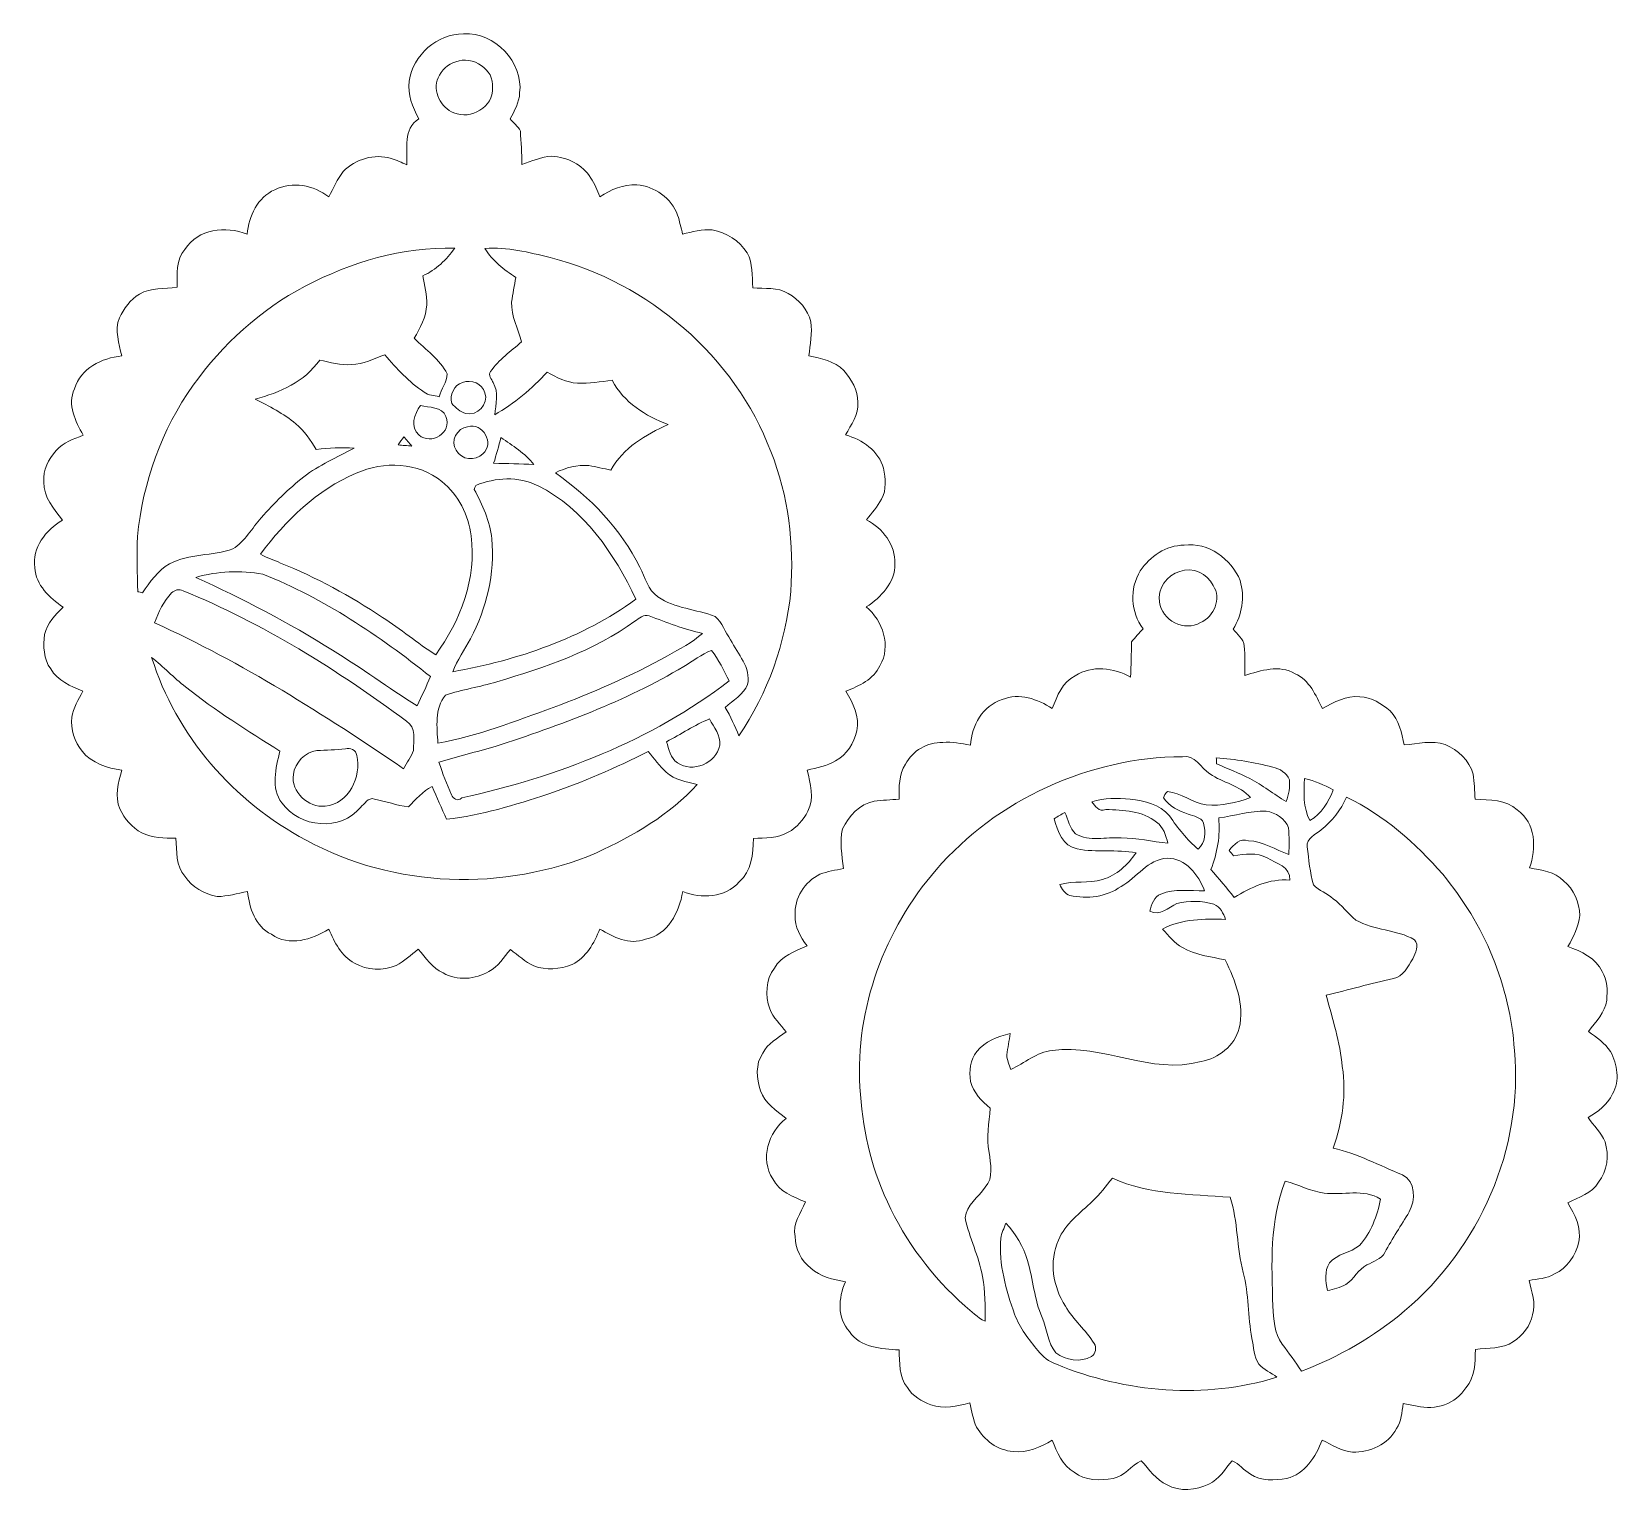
# Model space of a CAD drawing. Header units: centimetres. Extents: x -16.5 to 16.5, y -15.2 to 15.2.
import ezdxf

# ---------------------------------------------------------------- set-up
doc = ezdxf.new("R2010")
doc.units = ezdxf.units.CM
doc.header["$MEASUREMENT"] = 0
doc.layers.add('Layer 1', color=7, linetype='Continuous')

msp = doc.modelspace()

# ---------------------------------------------------------------- linework, layer by layer
at = {"layer": 'Layer 1', "color": 250, "lineweight": 9}
for points, knots in [([(-8.64815, 14.12988), (-8.5663, 14.66328), (-8.06642, 15.12083), (-7.5175, 15.10743), (-7.5175, 15.10743), (-6.87473, 15.15258), (-6.27078, 14.52217), (-6.35333, 13.88188), (-6.35333, 13.88188), (-6.35933, 13.68609), (-6.46234, 13.51323), (-6.553, 13.34566), (-6.553, 13.34566), (-6.48633, 13.25887), (-6.38473, 13.19396), (-6.33922, 13.0913), (-6.33922, 13.0913), (-6.32017, 12.86129), (-6.30994, 12.63128), (-6.30853, 12.40021), (-6.30853, 12.40021), (-6.10392, 12.46512), (-5.90142, 12.55367), (-5.68587, 12.57307), (-5.68587, 12.57307), (-5.37331, 12.54591), (-5.03676, 12.40021), (-4.87872, 12.11482), (-4.87872, 12.11482), (-4.79546, 11.99664), (-4.74184, 11.86152), (-4.68751, 11.72852), (-4.68751, 11.72852), (-4.46103, 11.88022), (-4.19997, 11.98711), (-3.92128, 11.97512), (-3.92128, 11.97512), (-3.55192, 11.9483), (-3.19879, 11.69819), (-3.07355, 11.34576), (-3.07355, 11.34576), (-3.03334, 11.217), (-3.00406, 11.08435), (-2.96984, 10.95347), (-2.96984, 10.95347), (-2.7684, 10.99898), (-2.56414, 11.05366), (-2.35565, 11.03955), (-2.35565, 11.03955), (-2.06285, 10.99157), (-1.79015, 10.81307), (-1.63246, 10.56118), (-1.63246, 10.56118), (-1.50616, 10.34246), (-1.53227, 10.08282), (-1.51216, 9.83975), (-1.51216, 9.83975), (-1.26945, 9.81047), (-0.99781, 9.8588), (-0.7805, 9.72016), (-0.7805, 9.72016), (-0.55402, 9.59563), (-0.37269, 9.38537), (-0.30919, 9.13208), (-0.30919, 9.13208), (-0.27497, 8.89607), (-0.3233, 8.65936), (-0.34905, 8.42511), (-0.34905, 8.42511), (-0.09117, 8.37537), (0.1787, 8.31187), (0.37485, 8.12349), (0.37485, 8.12349), (0.52831, 7.93722), (0.67365, 7.71285), (0.66377, 7.46062), (0.66377, 7.46062), (0.69094, 7.20485), (0.52619, 6.9946), (0.41154, 6.78223), (0.41154, 6.78223), (0.75938, 6.68627), (1.0991, 6.45379), (1.20176, 6.09113), (1.20176, 6.09113), (1.23386, 5.88158), (1.27302, 5.64417), (1.15696, 5.45225), (1.15696, 5.45225), (1.07582, 5.29386), (0.95799, 5.15945), (0.84792, 5.02081), (0.84792, 5.02081), (1.17848, 4.84336), (1.45329, 4.50011), (1.43636, 4.10994), (1.43636, 4.10994), (1.4487, 3.72223), (1.14673, 3.41038), (0.84228, 3.21282), (0.84228, 3.21282), (1.18483, 2.92284), (1.3651, 2.39967), (1.12556, 1.99221), (1.12556, 1.99221), (0.9915, 1.70646), (0.69341, 1.57664), (0.42, 1.46269), (0.42, 1.46269), (0.56782, 1.21645), (0.70575, 0.93529), (0.6479, 0.63895), (0.6479, 0.63895), (0.58122, 0.3913), (0.44505, 0.13942), (0.20587, 0.02018), (0.20587, 0.02018), (0.02983, -0.098), (-0.18395, -0.12622), (-0.38539, -0.17702), (-0.38539, -0.17702), (-0.31342, -0.45148), (-0.23581, -0.76157), (-0.36881, -1.02827), (-0.36881, -1.02827), (-0.46582, -1.20501), (-0.59494, -1.3747), (-0.7805, -1.46395), (-0.7805, -1.46395), (-0.99499, -1.59554), (-1.25887, -1.5772), (-1.49981, -1.59625), (-1.49981, -1.59625), (-1.50334, -1.91727), (-1.54038, -2.26899), (-1.79473, -2.49618), (-1.79473, -2.49618), (-2.09248, -2.82709), (-2.57684, -2.85072), (-2.96807, -2.69585), (-2.96807, -2.69585), (-3.04322, -3.12413), (-3.27358, -3.59967), (-3.74242, -3.68786), (-3.74242, -3.68786), (-4.08179, -3.81134), (-4.40635, -3.64624), (-4.68751, -3.47408), (-4.68751, -3.47408), (-4.80993, -3.7623), (-4.97044, -4.07063), (-5.26501, -4.21068), (-5.26501, -4.21068), (-5.51478, -4.30946), (-5.80688, -4.33733), (-6.06123, -4.23926), (-6.06123, -4.23926), (-6.23938, -4.15247), (-6.38825, -4.01806), (-6.54524, -3.90024), (-6.54524, -3.90024), (-6.68247, -4.05899), (-6.79712, -4.25584), (-6.99115, -4.35356), (-6.99115, -4.35356), (-7.27232, -4.52254), (-7.6512, -4.55288), (-7.94012, -4.38707), (-7.94012, -4.38707), (-8.16837, -4.28794), (-8.29678, -4.06781), (-8.45906, -3.89248), (-8.45906, -3.89248), (-8.60582, -4.01172), (-8.7494, -4.13872), (-8.91626, -4.23008), (-8.91626, -4.23008), (-9.19178, -4.34721), (-9.51951, -4.3338), (-9.78021, -4.18458), (-9.78021, -4.18458), (-10.05362, -4.03817), (-10.1972, -3.7496), (-10.31397, -3.4762), (-10.31397, -3.4762), (-10.66745, -3.69668), (-11.13241, -3.84238), (-11.50812, -3.58344), (-11.50812, -3.58344), (-11.84467, -3.4187), (-11.96003, -3.03911), (-12.00377, -2.6955), (-12.00377, -2.6955), (-12.21226, -2.73607), (-12.41899, -2.79745), (-12.63242, -2.80063), (-12.63242, -2.80063), (-12.89383, -2.74066), (-13.15453, -2.61366), (-13.30199, -2.37941), (-13.30199, -2.37941), (-13.4932, -2.1614), (-13.4685, -1.85977), (-13.49108, -1.5906), (-13.49108, -1.5906), (-13.73097, -1.59025), (-13.97686, -1.58108), (-14.19875, -1.4763), (-14.19875, -1.4763), (-14.40019, -1.36835), (-14.55929, -1.18632), (-14.65313, -0.97959), (-14.65313, -0.97959), (-14.76355, -0.71642), (-14.68841, -0.43878), (-14.61397, -0.17914), (-14.61397, -0.17914), (-14.91383, -0.1294), (-15.2398, -0.03415), (-15.43453, 0.21703), (-15.43453, 0.21703), (-15.60246, 0.40824), (-15.66913, 0.67247), (-15.65114, 0.92259), (-15.65114, 0.92259), (-15.62362, 1.11908), (-15.50685, 1.28771), (-15.42395, 1.46304), (-15.42395, 1.46304), (-15.67231, 1.56852), (-15.9443, 1.68177), (-16.08858, 1.92483), (-16.08858, 1.92483), (-16.23675, 2.13156), (-16.24628, 2.40037), (-16.21523, 2.64309), (-16.21523, 2.64309), (-16.15808, 2.86816), (-16.00039, 3.05372), (-15.83247, 3.20788), (-15.83247, 3.20788), (-16.10799, 3.40438), (-16.39938, 3.66297), (-16.41949, 4.02633), (-16.41949, 4.02633), (-16.48123, 4.44402), (-16.1863, 4.80879), (-15.84623, 5.01164), (-15.84623, 5.01164), (-16.01838, 5.24694), (-16.2431, 5.49177), (-16.22864, 5.80468), (-16.22864, 5.80468), (-16.26074, 6.05374), (-16.1288, 6.28128), (-15.97217, 6.46155), (-15.97217, 6.46155), (-15.83106, 6.633), (-15.61128, 6.6958), (-15.41372, 6.77658), (-15.41372, 6.77658), (-15.57353, 7.06304), (-15.75203, 7.41476), (-15.59399, 7.73967), (-15.59399, 7.73967), (-15.4624, 8.16935), (-15.02955, 8.38031), (-14.61292, 8.42405), (-14.61292, 8.42405), (-14.67253, 8.68088), (-14.76143, 8.95252), (-14.66336, 9.21145), (-14.66336, 9.21145), (-14.56988, 9.4076), (-14.43265, 9.59245), (-14.24497, 9.70675), (-14.24497, 9.70675), (-14.01072, 9.84504), (-13.72427, 9.81223), (-13.46533, 9.84963), (-13.46533, 9.84963), (-13.46357, 10.11739), (-13.4939, 10.41831), (-13.3027, 10.63562), (-13.3027, 10.63562), (-13.0293, 11.06495), (-12.4525, 11.12422), (-12.00906, 10.95241), (-12.00906, 10.95241), (-11.97061, 11.32283), (-11.80057, 11.72147), (-11.43545, 11.87281), (-11.43545, 11.87281), (-11.06891, 12.05837), (-10.63323, 11.96559), (-10.31643, 11.7257), (-10.31643, 11.7257), (-10.22013, 11.9035), (-10.14322, 12.09259), (-10.01375, 12.25063), (-10.01375, 12.25063), (-9.76504, 12.5071), (-9.36852, 12.63305), (-9.02315, 12.52086), (-9.02315, 12.52086), (-8.91062, 12.48594), (-8.80267, 12.43761), (-8.69401, 12.39245), (-8.69401, 12.39245), (-8.67637, 12.72124), (-8.7815, 13.13399), (-8.4453, 13.34813), (-8.4453, 13.34813), (-8.58077, 13.5859), (-8.68025, 13.84907), (-8.64815, 14.12988), (-8.64815, 14.12988), (-8.64815, 14.12988), (-8.64815, 14.12988), (-8.64815, 14.12988)], [0, 0, 0, 0, 0.01234568, 0.01234568, 0.01234568, 0.01234568, 0.02469136, 0.02469136, 0.02469136, 0.02469136, 0.03703704, 0.03703704, 0.03703704, 0.03703704, 0.04938272, 0.04938272, 0.04938272, 0.04938272, 0.0617284, 0.0617284, 0.0617284, 0.0617284, 0.07407407, 0.07407407, 0.07407407, 0.07407407, 0.08641975, 0.08641975, 0.08641975, 0.08641975, 0.09876543, 0.09876543, 0.09876543, 0.09876543, 0.11111111, 0.11111111, 0.11111111, 0.11111111, 0.12345679, 0.12345679, 0.12345679, 0.12345679, 0.13580247, 0.13580247, 0.13580247, 0.13580247, 0.14814815, 0.14814815, 0.14814815, 0.14814815, 0.16049383, 0.16049383, 0.16049383, 0.16049383, 0.17283951, 0.17283951, 0.17283951, 0.17283951, 0.18518519, 0.18518519, 0.18518519, 0.18518519, 0.19753086, 0.19753086, 0.19753086, 0.19753086, 0.20987654, 0.20987654, 0.20987654, 0.20987654, 0.22222222, 0.22222222, 0.22222222, 0.22222222, 0.2345679, 0.2345679, 0.2345679, 0.2345679, 0.24691358, 0.24691358, 0.24691358, 0.24691358, 0.25925926, 0.25925926, 0.25925926, 0.25925926, 0.27160494, 0.27160494, 0.27160494, 0.27160494, 0.28395062, 0.28395062, 0.28395062, 0.28395062, 0.2962963, 0.2962963, 0.2962963, 0.2962963, 0.30864198, 0.30864198, 0.30864198, 0.30864198, 0.32098765, 0.32098765, 0.32098765, 0.32098765, 0.33333333, 0.33333333, 0.33333333, 0.33333333, 0.34567901, 0.34567901, 0.34567901, 0.34567901, 0.35802469, 0.35802469, 0.35802469, 0.35802469, 0.37037037, 0.37037037, 0.37037037, 0.37037037, 0.38271605, 0.38271605, 0.38271605, 0.38271605, 0.39506173, 0.39506173, 0.39506173, 0.39506173, 0.40740741, 0.40740741, 0.40740741, 0.40740741, 0.41975309, 0.41975309, 0.41975309, 0.41975309, 0.43209877, 0.43209877, 0.43209877, 0.43209877, 0.44444444, 0.44444444, 0.44444444, 0.44444444, 0.45679012, 0.45679012, 0.45679012, 0.45679012, 0.4691358, 0.4691358, 0.4691358, 0.4691358, 0.48148148, 0.48148148, 0.48148148, 0.48148148, 0.49382716, 0.49382716, 0.49382716, 0.49382716, 0.50617284, 0.50617284, 0.50617284, 0.50617284, 0.51851852, 0.51851852, 0.51851852, 0.51851852, 0.5308642, 0.5308642, 0.5308642, 0.5308642, 0.54320988, 0.54320988, 0.54320988, 0.54320988, 0.55555556, 0.55555556, 0.55555556, 0.55555556, 0.56790123, 0.56790123, 0.56790123, 0.56790123, 0.58024691, 0.58024691, 0.58024691, 0.58024691, 0.59259259, 0.59259259, 0.59259259, 0.59259259, 0.60493827, 0.60493827, 0.60493827, 0.60493827, 0.61728395, 0.61728395, 0.61728395, 0.61728395, 0.62962963, 0.62962963, 0.62962963, 0.62962963, 0.64197531, 0.64197531, 0.64197531, 0.64197531, 0.65432099, 0.65432099, 0.65432099, 0.65432099, 0.66666667, 0.66666667, 0.66666667, 0.66666667, 0.67901235, 0.67901235, 0.67901235, 0.67901235, 0.69135802, 0.69135802, 0.69135802, 0.69135802, 0.7037037, 0.7037037, 0.7037037, 0.7037037, 0.71604938, 0.71604938, 0.71604938, 0.71604938, 0.72839506, 0.72839506, 0.72839506, 0.72839506, 0.74074074, 0.74074074, 0.74074074, 0.74074074, 0.75308642, 0.75308642, 0.75308642, 0.75308642, 0.7654321, 0.7654321, 0.7654321, 0.7654321, 0.77777778, 0.77777778, 0.77777778, 0.77777778, 0.79012346, 0.79012346, 0.79012346, 0.79012346, 0.80246914, 0.80246914, 0.80246914, 0.80246914, 0.81481481, 0.81481481, 0.81481481, 0.81481481, 0.82716049, 0.82716049, 0.82716049, 0.82716049, 0.83950617, 0.83950617, 0.83950617, 0.83950617, 0.85185185, 0.85185185, 0.85185185, 0.85185185, 0.86419753, 0.86419753, 0.86419753, 0.86419753, 0.87654321, 0.87654321, 0.87654321, 0.87654321, 0.88888889, 0.88888889, 0.88888889, 0.88888889, 0.90123457, 0.90123457, 0.90123457, 0.90123457, 0.91358025, 0.91358025, 0.91358025, 0.91358025, 0.92592593, 0.92592593, 0.92592593, 0.92592593, 0.9382716, 0.9382716, 0.9382716, 0.9382716, 0.95061728, 0.95061728, 0.95061728, 0.95061728, 0.96296296, 0.96296296, 0.96296296, 0.96296296, 0.97530864, 0.97530864, 0.97530864, 0.97530864, 1, 1, 1, 1]), ([(-7.6773, 14.52993), (-7.84593, 14.48972), (-7.97611, 14.35037), (-8.04772, 14.19797), (-8.04772, 14.19797), (-8.16555, 13.91927), (-7.99304, 13.57849), (-7.71893, 13.46983), (-7.71893, 13.46983), (-7.37392, 13.31638), (-6.88708, 13.59119), (-6.91813, 13.98948), (-6.91813, 13.98948), (-6.87191, 14.37718), (-7.33088, 14.66011), (-7.6773, 14.52993), (-7.6773, 14.52993), (-7.6773, 14.52993), (-7.6773, 14.52993), (-7.6773, 14.52993)], [0, 0, 0, 0, 0.16666667, 0.16666667, 0.16666667, 0.16666667, 0.33333333, 0.33333333, 0.33333333, 0.33333333, 0.5, 0.5, 0.5, 0.5, 0.66666667, 0.66666667, 0.66666667, 0.66666667, 1, 1, 1, 1]), ([(-10.80927, 9.86833), (-11.73284, 9.38114), (-12.52588, 8.66359), (-13.12843, 7.81375), (-13.12843, 7.81375), (-13.78988, 6.89723), (-14.17688, 5.79551), (-14.28624, 4.67367), (-14.28624, 4.67367), (-14.30247, 4.29197), (-14.29189, 3.90956), (-14.28095, 3.52785), (-14.28095, 3.52785), (-14.25732, 3.52185), (-14.20969, 3.51021), (-14.18605, 3.50422), (-14.18605, 3.50422), (-14.02342, 3.72647), (-13.87173, 3.97517), (-13.61914, 4.105), (-13.61914, 4.105), (-13.21733, 4.33219), (-12.72838, 4.26163), (-12.30469, 4.4172), (-12.30469, 4.4172), (-12.05775, 4.57701), (-11.90852, 4.84759), (-11.71767, 5.06526), (-11.71767, 5.06526), (-11.44638, 5.369), (-11.15781, 5.66004), (-10.83678, 5.91157), (-10.83678, 5.91157), (-10.51752, 6.15887), (-10.14428, 6.31691), (-9.79044, 6.50565), (-9.79044, 6.50565), (-10.0522, 6.53246), (-10.31467, 6.51376), (-10.57432, 6.47919), (-10.57432, 6.47919), (-10.69391, 6.67357), (-10.82514, 6.86583), (-10.99835, 7.01682), (-10.99835, 7.01682), (-11.25588, 7.22602), (-11.55151, 7.37913), (-11.84573, 7.52835), (-11.84573, 7.52835), (-11.32997, 7.65676), (-10.81879, 7.8896), (-10.50341, 8.33833), (-10.50341, 8.33833), (-10.2868, 8.29458), (-10.07161, 8.22121), (-9.84724, 8.24343), (-9.84724, 8.24343), (-9.60171, 8.25155), (-9.37769, 8.36232), (-9.15156, 8.44769), (-9.15156, 8.44769), (-8.91308, 8.15524), (-8.64638, 7.8836), (-8.33559, 7.66805), (-8.33559, 7.66805), (-8.24633, 7.60385), (-8.12957, 7.60385), (-8.02761, 7.57562), (-8.02761, 7.57562), (-7.97963, 7.73508), (-7.86004, 7.88113), (-7.8551, 8.04835), (-7.8551, 8.04835), (-8.00927, 8.35385), (-8.30525, 8.55176), (-8.54232, 8.78847), (-8.54232, 8.78847), (-8.41743, 9.00367), (-8.29502, 9.23192), (-8.28302, 9.48627), (-8.28302, 9.48627), (-8.2742, 9.69017), (-8.32712, 9.88843), (-8.3631, 10.08705), (-8.3631, 10.08705), (-8.08829, 10.20805), (-7.87168, 10.42042), (-7.69988, 10.66243), (-7.69988, 10.66243), (-8.78362, 10.68677), (-9.85641, 10.37209), (-10.80927, 9.86833), (-10.80927, 9.86833), (-10.80927, 9.86833), (-10.80927, 9.86833), (-10.80927, 9.86833)], [0, 0, 0, 0, 0.04, 0.04, 0.04, 0.04, 0.08, 0.08, 0.08, 0.08, 0.12, 0.12, 0.12, 0.12, 0.16, 0.16, 0.16, 0.16, 0.2, 0.2, 0.2, 0.2, 0.24, 0.24, 0.24, 0.24, 0.28, 0.28, 0.28, 0.28, 0.32, 0.32, 0.32, 0.32, 0.36, 0.36, 0.36, 0.36, 0.4, 0.4, 0.4, 0.4, 0.44, 0.44, 0.44, 0.44, 0.48, 0.48, 0.48, 0.48, 0.52, 0.52, 0.52, 0.52, 0.56, 0.56, 0.56, 0.56, 0.6, 0.6, 0.6, 0.6, 0.64, 0.64, 0.64, 0.64, 0.68, 0.68, 0.68, 0.68, 0.72, 0.72, 0.72, 0.72, 0.76, 0.76, 0.76, 0.76, 0.8, 0.8, 0.8, 0.8, 0.84, 0.84, 0.84, 0.84, 0.88, 0.88, 0.88, 0.88, 0.92, 0.92, 0.92, 0.92, 1, 1, 1, 1]), ([(-7.073, 10.65326), (-6.91601, 10.40137), (-6.68141, 10.20946), (-6.432, 10.05389), (-6.432, 10.05389), (-6.46057, 9.88279), (-6.49938, 9.71346), (-6.51984, 9.54095), (-6.51984, 9.54095), (-6.53501, 9.2485), (-6.38755, 8.98744), (-6.31205, 8.71298), (-6.31205, 8.71298), (-6.5403, 8.5253), (-6.78301, 8.34327), (-6.95587, 8.09985), (-6.95587, 8.09985), (-7.01408, 8.02259), (-6.9333, 7.93969), (-6.90402, 7.86808), (-6.90402, 7.86808), (-6.77878, 7.66805), (-6.84898, 7.4204), (-6.87191, 7.19992), (-6.87191, 7.19992), (-6.46587, 7.4391), (-6.09827, 7.73896), (-5.78218, 8.08892), (-5.78218, 8.08892), (-5.5878, 7.97779), (-5.38284, 7.8716), (-5.15459, 7.85502), (-5.15459, 7.85502), (-4.91258, 7.85291), (-4.67199, 7.88677), (-4.4321, 7.91676), (-4.4321, 7.91676), (-4.19574, 7.45921), (-3.73819, 7.17416), (-3.26935, 6.99707), (-3.26935, 6.99707), (-3.73713, 6.78893), (-4.20844, 6.51729), (-4.45997, 6.05092), (-4.45997, 6.05092), (-4.61096, 6.08373), (-4.76124, 6.12253), (-4.914, 6.14546), (-4.914, 6.14546), (-5.15671, 6.17157), (-5.3966, 6.10278), (-5.61214, 5.99624), (-5.61214, 5.99624), (-4.89001, 5.48824), (-4.24972, 4.83454), (-3.85919, 4.0355), (-3.85919, 4.0355), (-3.74983, 3.82348), (-3.69233, 3.56525), (-3.48242, 3.42308), (-3.48242, 3.42308), (-3.13388, 3.17507), (-2.68444, 3.16767), (-2.2978, 3.01527), (-2.2978, 3.01527), (-2.14963, 2.88756), (-2.08401, 2.68718), (-1.97359, 2.52808), (-1.97359, 2.52808), (-1.82366, 2.23774), (-1.54991, 1.95376), (-1.62011, 1.60063), (-1.62011, 1.60063), (-1.71218, 1.39602), (-1.92138, 1.26937), (-2.08472, 1.1272), (-2.08472, 1.1272), (-1.97395, 0.93776), (-1.88046, 0.7402), (-1.80391, 0.53418), (-1.80391, 0.53418), (-1.1996, 1.42106), (-0.83447, 2.46352), (-0.72405, 3.52926), (-0.72405, 3.52926), (-0.65808, 4.51245), (-0.76886, 5.51822), (-1.13892, 6.4365), (-1.13892, 6.4365), (-1.88822, 8.41982), (-3.67398, 9.94312), (-5.71868, 10.46452), (-5.71868, 10.46452), (-6.16107, 10.57282), (-6.61368, 10.68995), (-7.073, 10.65326), (-7.073, 10.65326), (-7.073, 10.65326), (-7.073, 10.65326), (-7.073, 10.65326)], [0, 0, 0, 0, 0.03846154, 0.03846154, 0.03846154, 0.03846154, 0.07692308, 0.07692308, 0.07692308, 0.07692308, 0.11538462, 0.11538462, 0.11538462, 0.11538462, 0.15384615, 0.15384615, 0.15384615, 0.15384615, 0.19230769, 0.19230769, 0.19230769, 0.19230769, 0.23076923, 0.23076923, 0.23076923, 0.23076923, 0.26923077, 0.26923077, 0.26923077, 0.26923077, 0.30769231, 0.30769231, 0.30769231, 0.30769231, 0.34615385, 0.34615385, 0.34615385, 0.34615385, 0.38461538, 0.38461538, 0.38461538, 0.38461538, 0.42307692, 0.42307692, 0.42307692, 0.42307692, 0.46153846, 0.46153846, 0.46153846, 0.46153846, 0.5, 0.5, 0.5, 0.5, 0.53846154, 0.53846154, 0.53846154, 0.53846154, 0.57692308, 0.57692308, 0.57692308, 0.57692308, 0.61538462, 0.61538462, 0.61538462, 0.61538462, 0.65384615, 0.65384615, 0.65384615, 0.65384615, 0.69230769, 0.69230769, 0.69230769, 0.69230769, 0.73076923, 0.73076923, 0.73076923, 0.73076923, 0.76923077, 0.76923077, 0.76923077, 0.76923077, 0.80769231, 0.80769231, 0.80769231, 0.80769231, 0.84615385, 0.84615385, 0.84615385, 0.84615385, 0.88461538, 0.88461538, 0.88461538, 0.88461538, 0.92307692, 0.92307692, 0.92307692, 0.92307692, 1, 1, 1, 1]), ([(-7.53972, 7.87125), (-7.71646, 7.8208), (-7.81383, 7.61372), (-7.7595, 7.43875), (-7.7595, 7.43875), (-7.68577, 7.34491), (-7.58946, 7.25918), (-7.47234, 7.22532), (-7.47234, 7.22532), (-7.23774, 7.17487), (-6.99468, 7.42075), (-7.0737, 7.65888), (-7.0737, 7.65888), (-7.12838, 7.84938), (-7.35804, 7.93863), (-7.53972, 7.87125), (-7.53972, 7.87125), (-7.53972, 7.87125), (-7.53972, 7.87125), (-7.53972, 7.87125)], [0, 0, 0, 0, 0.16666667, 0.16666667, 0.16666667, 0.16666667, 0.33333333, 0.33333333, 0.33333333, 0.33333333, 0.5, 0.5, 0.5, 0.5, 0.66666667, 0.66666667, 0.66666667, 0.66666667, 1, 1, 1, 1]), ([(-8.41461, 7.39112), (-8.53455, 7.21826), (-8.63827, 6.94662), (-8.44424, 6.78364), (-8.44424, 6.78364), (-8.20188, 6.5568), (-7.73728, 6.83232), (-7.8865, 7.16323), (-7.8865, 7.16323), (-7.96164, 7.37877), (-8.23928, 7.34702), (-8.41461, 7.39112), (-8.41461, 7.39112), (-8.41461, 7.39112), (-8.41461, 7.39112), (-8.41461, 7.39112)], [0, 0, 0, 0, 0.2, 0.2, 0.2, 0.2, 0.4, 0.4, 0.4, 0.4, 0.6, 0.6, 0.6, 0.6, 1, 1, 1, 1]), ([(-7.43459, 6.95156), (-7.65014, 6.93075), (-7.80642, 6.64817), (-7.66919, 6.46473), (-7.66919, 6.46473), (-7.57182, 6.26364), (-7.26914, 6.22942), (-7.11992, 6.3917), (-7.11992, 6.3917), (-6.85815, 6.59067), (-7.12274, 7.05916), (-7.43459, 6.95156), (-7.43459, 6.95156), (-7.43459, 6.95156), (-7.43459, 6.95156), (-7.43459, 6.95156)], [0, 0, 0, 0, 0.2, 0.2, 0.2, 0.2, 0.4, 0.4, 0.4, 0.4, 0.6, 0.6, 0.6, 0.6, 1, 1, 1, 1]), ([(-8.87851, 6.57656), (-8.78326, 6.56738), (-8.68801, 6.55962), (-8.59241, 6.55257), (-8.59241, 6.55257), (-8.64533, 6.61748), (-8.70001, 6.68063), (-8.75539, 6.74307), (-8.75539, 6.74307), (-8.79737, 6.68839), (-8.83865, 6.633), (-8.87851, 6.57656), (-8.87851, 6.57656), (-8.87851, 6.57656), (-8.87851, 6.57656), (-8.87851, 6.57656)], [0, 0, 0, 0, 0.2, 0.2, 0.2, 0.2, 0.4, 0.4, 0.4, 0.4, 0.6, 0.6, 0.6, 0.6, 1, 1, 1, 1]), ([(-6.74138, 6.72966), (-6.7876, 6.55045), (-6.83558, 6.37195), (-6.89308, 6.19591), (-6.89308, 6.19591), (-6.61438, 6.18885), (-6.33498, 6.18004), (-6.05594, 6.17051), (-6.05594, 6.17051), (-6.24291, 6.40264), (-6.49938, 6.56209), (-6.74138, 6.72966), (-6.74138, 6.72966), (-6.74138, 6.72966), (-6.74138, 6.72966), (-6.74138, 6.72966)], [0, 0, 0, 0, 0.2, 0.2, 0.2, 0.2, 0.4, 0.4, 0.4, 0.4, 0.6, 0.6, 0.6, 0.6, 1, 1, 1, 1]), ([(-9.74811, 5.98812), (-10.56056, 5.64417), (-11.21073, 5.00493), (-11.73284, 4.30749), (-11.73284, 4.30749), (-11.6016, 4.22953), (-11.45661, 4.18155), (-11.31585, 4.12405), (-11.31585, 4.12405), (-10.57149, 3.82771), (-9.86805, 3.43648), (-9.19989, 2.99551), (-9.19989, 2.99551), (-8.82207, 2.75104), (-8.4767, 2.46035), (-8.0964, 2.2194), (-8.0964, 2.2194), (-7.58205, 2.92248), (-7.24409, 3.80619), (-7.36298, 4.68708), (-7.36298, 4.68708), (-7.4166, 5.11959), (-7.6198, 5.54292), (-7.96764, 5.81385), (-7.96764, 5.81385), (-8.45765, 6.22731), (-9.17978, 6.2393), (-9.74811, 5.98812), (-9.74811, 5.98812), (-9.74811, 5.98812), (-9.74811, 5.98812), (-9.74811, 5.98812)], [0, 0, 0, 0, 0.11111111, 0.11111111, 0.11111111, 0.11111111, 0.22222222, 0.22222222, 0.22222222, 0.22222222, 0.33333333, 0.33333333, 0.33333333, 0.33333333, 0.44444444, 0.44444444, 0.44444444, 0.44444444, 0.55555556, 0.55555556, 0.55555556, 0.55555556, 0.66666667, 0.66666667, 0.66666667, 0.66666667, 0.77777778, 0.77777778, 0.77777778, 0.77777778, 1, 1, 1, 1]), ([(-7.26597, 5.73553), (-7.27408, 5.71472), (-7.29031, 5.67309), (-7.29842, 5.65193), (-7.29842, 5.65193), (-7.12062, 5.33513), (-6.97034, 4.99329), (-6.93153, 4.62887), (-6.93153, 4.62887), (-6.86345, 3.91203), (-7.03948, 3.18566), (-7.37568, 2.55348), (-7.37568, 2.55348), (-7.49633, 2.32347), (-7.65332, 2.1111), (-7.74222, 1.86592), (-7.74222, 1.86592), (-6.39602, 2.10933), (-5.05617, 2.55807), (-3.94245, 3.37228), (-3.94245, 3.37228), (-4.38518, 4.31807), (-5.01454, 5.24835), (-5.97233, 5.72848), (-5.97233, 5.72848), (-6.37626, 5.93133), (-6.85392, 5.90134), (-7.26597, 5.73553), (-7.26597, 5.73553), (-7.26597, 5.73553), (-7.26597, 5.73553), (-7.26597, 5.73553)], [0, 0, 0, 0, 0.11111111, 0.11111111, 0.11111111, 0.11111111, 0.22222222, 0.22222222, 0.22222222, 0.22222222, 0.33333333, 0.33333333, 0.33333333, 0.33333333, 0.44444444, 0.44444444, 0.44444444, 0.44444444, 0.55555556, 0.55555556, 0.55555556, 0.55555556, 0.66666667, 0.66666667, 0.66666667, 0.66666667, 0.77777778, 0.77777778, 0.77777778, 0.77777778, 1, 1, 1, 1]), ([(6.53047, 3.96036), (6.72767, 4.26339), (7.06951, 4.49517), (7.44028, 4.49411), (7.44028, 4.49411), (7.93982, 4.56255), (8.42242, 4.20942), (8.60304, 3.75822), (8.60304, 3.75822), (8.70217, 3.41496), (8.64749, 3.05019), (8.45593, 2.75209), (8.45593, 2.75209), (8.5413, 2.64485), (8.67642, 2.55172), (8.68947, 2.40284), (8.68947, 2.40284), (8.70605, 2.19788), (8.70182, 1.9915), (8.69935, 1.78584), (8.69935, 1.78584), (9.02955, 1.89625), (9.42078, 2.01761), (9.74216, 1.8264), (9.74216, 1.8264), (10.04449, 1.69341), (10.17255, 1.37908), (10.31119, 1.10356), (10.31119, 1.10356), (10.54967, 1.23409), (10.80755, 1.37732), (11.08906, 1.34663), (11.08906, 1.34663), (11.3293, 1.33781), (11.54273, 1.20657), (11.71912, 1.05276), (11.71912, 1.05276), (11.90186, 0.86191), (11.95901, 0.59592), (12.00981, 0.34615), (12.00981, 0.34615), (12.2878, 0.36802), (12.58555, 0.45163), (12.85824, 0.35567), (12.85824, 0.35567), (13.12565, 0.24455), (13.36201, 0.02688), (13.43821, -0.25957), (13.43821, -0.25957), (13.46643, -0.42996), (13.46855, -0.60494), (13.4809, -0.7778), (13.4809, -0.7778), (13.77688, -0.80355), (14.12507, -0.77357), (14.35508, -1.00323), (14.35508, -1.00323), (14.7456, -1.27063), (14.75266, -1.79945), (14.61261, -2.20655), (14.61261, -2.20655), (14.86061, -2.24712), (15.13154, -2.28557), (15.31605, -2.47572), (15.31605, -2.47572), (15.53159, -2.64647), (15.64907, -2.92022), (15.6533, -3.19257), (15.6533, -3.19257), (15.6272, -3.42505), (15.52489, -3.63777), (15.40777, -3.83709), (15.40777, -3.83709), (15.68505, -3.93904), (15.98527, -4.0731), (16.11826, -4.35567), (16.11826, -4.35567), (16.23256, -4.531), (16.22657, -4.75043), (16.21457, -4.95116), (16.21457, -4.95116), (16.17753, -5.20869), (15.98527, -5.3999), (15.83533, -5.59992), (15.83533, -5.59992), (15.99408, -5.72798), (16.17823, -5.84052), (16.29148, -6.01514), (16.29148, -6.01514), (16.43223, -6.2829), (16.49327, -6.62615), (16.32993, -6.89779), (16.32993, -6.89779), (16.23115, -7.12216), (16.03218, -7.26785), (15.82687, -7.38568), (15.82687, -7.38568), (15.94258, -7.55431), (16.09815, -7.69965), (16.17859, -7.89086), (16.17859, -7.89086), (16.26149, -8.16991), (16.2315, -8.49764), (16.04383, -8.72941), (16.04383, -8.72941), (15.90377, -8.96401), (15.63319, -9.04303), (15.40248, -9.15768), (15.40248, -9.15768), (15.54888, -9.4011), (15.69528, -9.67627), (15.63355, -9.97119), (15.63355, -9.97119), (15.5764, -10.25024), (15.38837, -10.51094), (15.12907, -10.63547), (15.12907, -10.63547), (14.96997, -10.73284), (14.77841, -10.73495), (14.60097, -10.77305), (14.60097, -10.77305), (14.65494, -11.00448), (14.75125, -11.24648), (14.67328, -11.4839), (14.67328, -11.4839), (14.6306, -11.71709), (14.46656, -11.91076), (14.27465, -12.04023), (14.27465, -12.04023), (14.04217, -12.19016), (13.74971, -12.17358), (13.48583, -12.20075), (13.48583, -12.20075), (13.48548, -12.47415), (13.4809, -12.77718), (13.2911, -12.99696), (13.2911, -12.99696), (13.08226, -13.32752), (12.6494, -13.47921), (12.27687, -13.37691), (12.27687, -13.37691), (12.1802, -13.36033), (12.08037, -13.33986), (11.98512, -13.32646), (11.98512, -13.32646), (11.96183, -13.50285), (11.9576, -13.69511), (11.84824, -13.84645), (11.84824, -13.84645), (11.6775, -14.1763), (11.29297, -14.3407), (10.93455, -14.3347), (10.93455, -14.3347), (10.70348, -14.3093), (10.50663, -14.18653), (10.30519, -14.08387), (10.30519, -14.08387), (10.16867, -14.42924), (9.95206, -14.78484), (9.56824, -14.88221), (9.56824, -14.88221), (9.32023, -14.91396), (9.03554, -14.94677), (8.82035, -14.79049), (8.82035, -14.79049), (8.67853, -14.71676), (8.58575, -14.57318), (8.43688, -14.51285), (8.43688, -14.51285), (8.28765, -14.68183), (8.17018, -14.89914), (7.95569, -14.99721), (7.95569, -14.99721), (7.68546, -15.11998), (7.35315, -15.1662), (7.08503, -15.01203), (7.08503, -15.01203), (6.85255, -14.90867), (6.71744, -14.68712), (6.54705, -14.51215), (6.54705, -14.51215), (6.34632, -14.6208), (6.19745, -14.824), (5.97026, -14.88362), (5.97026, -14.88362), (5.69685, -14.92278), (5.38323, -14.93442), (5.15675, -14.75062), (5.15675, -14.75062), (4.91439, -14.60775), (4.79903, -14.33681), (4.70308, -14.08564), (4.70308, -14.08564), (4.45825, -14.22957), (4.18555, -14.36045), (3.89204, -14.32023), (3.89204, -14.32023), (3.57102, -14.30013), (3.28915, -14.08458), (3.1311, -13.81294), (3.1311, -13.81294), (3.05561, -13.65631), (3.03726, -13.47921), (2.99246, -13.31305), (2.99246, -13.31305), (2.72894, -13.36844), (2.44707, -13.45275), (2.1846, -13.35221), (2.1846, -13.35221), (1.99586, -13.2739), (1.80325, -13.17335), (1.69635, -12.99203), (1.69635, -12.99203), (1.51961, -12.77048), (1.53337, -12.47591), (1.52173, -12.20921), (1.52173, -12.20921), (1.15449, -12.19792), (0.72128, -12.15947), (0.49162, -11.83209), (0.49162, -11.83209), (0.23268, -11.54775), (0.26231, -11.13077), (0.40766, -10.79986), (0.40766, -10.79986), (0.15577, -10.74942), (-0.11198, -10.69333), (-0.30989, -10.51729), (-0.30989, -10.51729), (-0.50886, -10.35925), (-0.63233, -10.11301), (-0.63586, -9.85865), (-0.63586, -9.85865), (-0.69089, -9.59125), (-0.51697, -9.37147), (-0.41961, -9.1404), (-0.41961, -9.1404), (-0.67537, -9.0321), (-0.96853, -8.92591), (-1.09765, -8.65991), (-1.09765, -8.65991), (-1.36682, -8.24681), (-1.19148, -7.69577), (-0.82318, -7.40614), (-0.82318, -7.40614), (-1.02321, -7.2421), (-1.26874, -7.09041), (-1.35412, -6.83147), (-1.35412, -6.83147), (-1.43455, -6.57958), (-1.46453, -6.28008), (-1.30614, -6.05218), (-1.30614, -6.05218), (-1.20489, -5.84863), (-0.99746, -5.73821), (-0.81895, -5.61086), (-0.81895, -5.61086), (-0.94137, -5.45705), (-1.09024, -5.31699), (-1.16326, -5.13073), (-1.16326, -5.13073), (-1.25675, -4.8538), (-1.25005, -4.52395), (-1.06554, -4.28477), (-1.06554, -4.28477), (-0.92267, -4.02759), (-0.63551, -3.93798), (-0.38645, -3.82086), (-0.38645, -3.82086), (-0.52403, -3.63848), (-0.64997, -3.42998), (-0.63339, -3.19115), (-0.63339, -3.19115), (-0.66161, -2.83661), (-0.43654, -2.48736), (-0.11975, -2.33849), (-0.11975, -2.33849), (0.03759, -2.27711), (0.20587, -2.25312), (0.37026, -2.21713), (0.37026, -2.21713), (0.33816, -1.9462), (0.28348, -1.66398), (0.3498, -1.39552), (0.3498, -1.39552), (0.47751, -1.12776), (0.70434, -0.88222), (1.00632, -0.8219), (1.00632, -0.8219), (1.17636, -0.79791), (1.34957, -0.79121), (1.52173, -0.77815), (1.52173, -0.77815), (1.52138, -0.53297), (1.51573, -0.26733), (1.65296, -0.05249), (1.65296, -0.05249), (1.79901, 0.22762), (2.11651, 0.40542), (2.43013, 0.39977), (2.43013, 0.39977), (2.62416, 0.41565), (2.8136, 0.37261), (3.00445, 0.34544), (3.00445, 0.34544), (3.03444, 0.74867), (3.2574, 1.16389), (3.6638, 1.28771), (3.6638, 1.28771), (4.01834, 1.44399), (4.39934, 1.29442), (4.70414, 1.10286), (4.70414, 1.10286), (4.79868, 1.3625), (4.91545, 1.6546), (5.17968, 1.78337), (5.17968, 1.78337), (5.52435, 2.01126), (5.9826, 1.94811), (6.32868, 1.7555), (6.32868, 1.7555), (6.3382, 2.00032), (6.34385, 2.2448), (6.34879, 2.48927), (6.34879, 2.48927), (6.42781, 2.57994), (6.5086, 2.66919), (6.58797, 2.75985), (6.58797, 2.75985), (6.32974, 3.10029), (6.29975, 3.59594), (6.53047, 3.96036), (6.53047, 3.96036), (6.53047, 3.96036), (6.53047, 3.96036), (6.53047, 3.96036)], [0, 0, 0, 0, 0.01176471, 0.01176471, 0.01176471, 0.01176471, 0.02352941, 0.02352941, 0.02352941, 0.02352941, 0.03529412, 0.03529412, 0.03529412, 0.03529412, 0.04705882, 0.04705882, 0.04705882, 0.04705882, 0.05882353, 0.05882353, 0.05882353, 0.05882353, 0.07058824, 0.07058824, 0.07058824, 0.07058824, 0.08235294, 0.08235294, 0.08235294, 0.08235294, 0.09411765, 0.09411765, 0.09411765, 0.09411765, 0.10588235, 0.10588235, 0.10588235, 0.10588235, 0.11764706, 0.11764706, 0.11764706, 0.11764706, 0.12941176, 0.12941176, 0.12941176, 0.12941176, 0.14117647, 0.14117647, 0.14117647, 0.14117647, 0.15294118, 0.15294118, 0.15294118, 0.15294118, 0.16470588, 0.16470588, 0.16470588, 0.16470588, 0.17647059, 0.17647059, 0.17647059, 0.17647059, 0.18823529, 0.18823529, 0.18823529, 0.18823529, 0.2, 0.2, 0.2, 0.2, 0.21176471, 0.21176471, 0.21176471, 0.21176471, 0.22352941, 0.22352941, 0.22352941, 0.22352941, 0.23529412, 0.23529412, 0.23529412, 0.23529412, 0.24705882, 0.24705882, 0.24705882, 0.24705882, 0.25882353, 0.25882353, 0.25882353, 0.25882353, 0.27058824, 0.27058824, 0.27058824, 0.27058824, 0.28235294, 0.28235294, 0.28235294, 0.28235294, 0.29411765, 0.29411765, 0.29411765, 0.29411765, 0.30588235, 0.30588235, 0.30588235, 0.30588235, 0.31764706, 0.31764706, 0.31764706, 0.31764706, 0.32941176, 0.32941176, 0.32941176, 0.32941176, 0.34117647, 0.34117647, 0.34117647, 0.34117647, 0.35294118, 0.35294118, 0.35294118, 0.35294118, 0.36470588, 0.36470588, 0.36470588, 0.36470588, 0.37647059, 0.37647059, 0.37647059, 0.37647059, 0.38823529, 0.38823529, 0.38823529, 0.38823529, 0.4, 0.4, 0.4, 0.4, 0.41176471, 0.41176471, 0.41176471, 0.41176471, 0.42352941, 0.42352941, 0.42352941, 0.42352941, 0.43529412, 0.43529412, 0.43529412, 0.43529412, 0.44705882, 0.44705882, 0.44705882, 0.44705882, 0.45882353, 0.45882353, 0.45882353, 0.45882353, 0.47058824, 0.47058824, 0.47058824, 0.47058824, 0.48235294, 0.48235294, 0.48235294, 0.48235294, 0.49411765, 0.49411765, 0.49411765, 0.49411765, 0.50588235, 0.50588235, 0.50588235, 0.50588235, 0.51764706, 0.51764706, 0.51764706, 0.51764706, 0.52941176, 0.52941176, 0.52941176, 0.52941176, 0.54117647, 0.54117647, 0.54117647, 0.54117647, 0.55294118, 0.55294118, 0.55294118, 0.55294118, 0.56470588, 0.56470588, 0.56470588, 0.56470588, 0.57647059, 0.57647059, 0.57647059, 0.57647059, 0.58823529, 0.58823529, 0.58823529, 0.58823529, 0.6, 0.6, 0.6, 0.6, 0.61176471, 0.61176471, 0.61176471, 0.61176471, 0.62352941, 0.62352941, 0.62352941, 0.62352941, 0.63529412, 0.63529412, 0.63529412, 0.63529412, 0.64705882, 0.64705882, 0.64705882, 0.64705882, 0.65882353, 0.65882353, 0.65882353, 0.65882353, 0.67058824, 0.67058824, 0.67058824, 0.67058824, 0.68235294, 0.68235294, 0.68235294, 0.68235294, 0.69411765, 0.69411765, 0.69411765, 0.69411765, 0.70588235, 0.70588235, 0.70588235, 0.70588235, 0.71764706, 0.71764706, 0.71764706, 0.71764706, 0.72941176, 0.72941176, 0.72941176, 0.72941176, 0.74117647, 0.74117647, 0.74117647, 0.74117647, 0.75294118, 0.75294118, 0.75294118, 0.75294118, 0.76470588, 0.76470588, 0.76470588, 0.76470588, 0.77647059, 0.77647059, 0.77647059, 0.77647059, 0.78823529, 0.78823529, 0.78823529, 0.78823529, 0.8, 0.8, 0.8, 0.8, 0.81176471, 0.81176471, 0.81176471, 0.81176471, 0.82352941, 0.82352941, 0.82352941, 0.82352941, 0.83529412, 0.83529412, 0.83529412, 0.83529412, 0.84705882, 0.84705882, 0.84705882, 0.84705882, 0.85882353, 0.85882353, 0.85882353, 0.85882353, 0.87058824, 0.87058824, 0.87058824, 0.87058824, 0.88235294, 0.88235294, 0.88235294, 0.88235294, 0.89411765, 0.89411765, 0.89411765, 0.89411765, 0.90588235, 0.90588235, 0.90588235, 0.90588235, 0.91764706, 0.91764706, 0.91764706, 0.91764706, 0.92941176, 0.92941176, 0.92941176, 0.92941176, 0.94117647, 0.94117647, 0.94117647, 0.94117647, 0.95294118, 0.95294118, 0.95294118, 0.95294118, 0.96470588, 0.96470588, 0.96470588, 0.96470588, 0.97647059, 0.97647059, 0.97647059, 0.97647059, 1, 1, 1, 1]), ([(-13.07339, 3.82454), (-12.09655, 3.38321), (-11.14476, 2.88403), (-10.23812, 2.31147), (-10.23812, 2.31147), (-9.63698, 1.95199), (-9.07854, 1.52584), (-8.48128, 1.16036), (-8.48128, 1.16036), (-8.38639, 1.36144), (-8.28832, 1.56147), (-8.20647, 1.7682), (-8.20647, 1.7682), (-9.27221, 2.61592), (-10.41486, 3.39062), (-11.68592, 3.89474), (-11.68592, 3.89474), (-12.14206, 3.97341), (-12.62748, 3.96), (-13.07339, 3.82454), (-13.07339, 3.82454), (-13.07339, 3.82454), (-13.07339, 3.82454), (-13.07339, 3.82454)], [0, 0, 0, 0, 0.14285714, 0.14285714, 0.14285714, 0.14285714, 0.28571429, 0.28571429, 0.28571429, 0.28571429, 0.42857143, 0.42857143, 0.42857143, 0.42857143, 0.57142857, 0.57142857, 0.57142857, 0.57142857, 0.71428571, 0.71428571, 0.71428571, 0.71428571, 1, 1, 1, 1]), ([(7.34856, 3.95119), (7.08645, 3.87322), (6.87478, 3.59382), (6.9284, 3.31266), (6.9284, 3.31266), (6.97532, 2.9366), (7.44945, 2.69), (7.78142, 2.8858), (7.78142, 2.8858), (8.05588, 3.0128), (8.22733, 3.38745), (8.04177, 3.65556), (8.04177, 3.65556), (7.92253, 3.90779), (7.61808, 4.04573), (7.34856, 3.95119), (7.34856, 3.95119), (7.34856, 3.95119), (7.34856, 3.95119), (7.34856, 3.95119)], [0, 0, 0, 0, 0.16666667, 0.16666667, 0.16666667, 0.16666667, 0.33333333, 0.33333333, 0.33333333, 0.33333333, 0.5, 0.5, 0.5, 0.5, 0.66666667, 0.66666667, 0.66666667, 0.66666667, 1, 1, 1, 1]), ([(-13.57787, 3.50245), (-13.74332, 3.32853), (-13.85197, 3.10734), (-13.93347, 2.88333), (-13.93347, 2.88333), (-12.10819, 2.05994), (-10.41521, 0.97727), (-8.76245, -0.14527), (-8.76245, -0.14527), (-8.69472, -0.01898), (-8.60123, 0.09744), (-8.55819, 0.23467), (-8.55819, 0.23467), (-8.55643, 0.43575), (-8.4961, 0.71551), (-8.70565, 0.84215), (-8.70565, 0.84215), (-10.14428, 1.9086), (-11.6771, 2.87098), (-13.34045, 3.54725), (-13.34045, 3.54725), (-13.42158, 3.58677), (-13.51648, 3.56807), (-13.57787, 3.50245), (-13.57787, 3.50245), (-13.57787, 3.50245), (-13.57787, 3.50245), (-13.57787, 3.50245)], [0, 0, 0, 0, 0.125, 0.125, 0.125, 0.125, 0.25, 0.25, 0.25, 0.25, 0.375, 0.375, 0.375, 0.375, 0.5, 0.5, 0.5, 0.5, 0.625, 0.625, 0.625, 0.625, 0.75, 0.75, 0.75, 0.75, 1, 1, 1, 1]), ([(-3.96079, 2.9186), (-4.81345, 2.29666), (-5.82557, 1.95164), (-6.82852, 1.65919), (-6.82852, 1.65919), (-7.17918, 1.54877), (-7.54819, 1.50255), (-7.89356, 1.37767), (-7.89356, 1.37767), (-8.12392, 1.10639), (-8.06712, 0.71339), (-8.0516, 0.38143), (-8.0516, 0.38143), (-7.22998, 0.53524), (-6.44435, 0.83827), (-5.66083, 1.12297), (-5.66083, 1.12297), (-4.84697, 1.43094), (-4.04122, 1.77102), (-3.28275, 2.2), (-3.28275, 2.2), (-3.03157, 2.33934), (-2.77299, 2.47375), (-2.55532, 2.6639), (-2.55532, 2.6639), (-2.93632, 2.7468), (-3.30004, 2.89003), (-3.6634, 3.02691), (-3.6634, 3.02691), (-3.77523, 3.07418), (-3.87401, 2.96693), (-3.96079, 2.9186), (-3.96079, 2.9186), (-3.96079, 2.9186), (-3.96079, 2.9186), (-3.96079, 2.9186)], [0, 0, 0, 0, 0.1, 0.1, 0.1, 0.1, 0.2, 0.2, 0.2, 0.2, 0.3, 0.3, 0.3, 0.3, 0.4, 0.4, 0.4, 0.4, 0.5, 0.5, 0.5, 0.5, 0.6, 0.6, 0.6, 0.6, 0.7, 0.7, 0.7, 0.7, 0.8, 0.8, 0.8, 0.8, 1, 1, 1, 1]), ([(-2.94761, 1.97457), (-4.16999, 1.24679), (-5.51442, 0.75502), (-6.86168, 0.3151), (-6.86168, 0.3151), (-7.25009, 0.20398), (-7.64308, 0.10908), (-8.02832, -0.01298), (-8.02832, -0.01298), (-7.95212, -0.24264), (-7.86569, -0.46912), (-7.76585, -0.68961), (-7.76585, -0.68961), (-7.7334, -0.76651), (-7.64555, -0.83425), (-7.55595, -0.7524), (-7.55595, -0.7524), (-5.57404, -0.31178), (-3.62353, 0.42976), (-2.00217, 1.67612), (-2.00217, 1.67612), (-2.12105, 1.8892), (-2.21489, 2.12168), (-2.37188, 2.31042), (-2.37188, 2.31042), (-2.58213, 2.23386), (-2.755, 2.08429), (-2.94761, 1.97457), (-2.94761, 1.97457), (-2.94761, 1.97457), (-2.94761, 1.97457), (-2.94761, 1.97457)], [0, 0, 0, 0, 0.11111111, 0.11111111, 0.11111111, 0.11111111, 0.22222222, 0.22222222, 0.22222222, 0.22222222, 0.33333333, 0.33333333, 0.33333333, 0.33333333, 0.44444444, 0.44444444, 0.44444444, 0.44444444, 0.55555556, 0.55555556, 0.55555556, 0.55555556, 0.66666667, 0.66666667, 0.66666667, 0.66666667, 0.77777778, 0.77777778, 0.77777778, 0.77777778, 1, 1, 1, 1]), ([(-13.99238, 2.16578), (-13.48826, 0.54229), (-12.28599, -0.83707), (-10.78845, -1.62764), (-10.78845, -1.62764), (-8.95824, -2.6313), (-6.67542, -2.7022), (-4.76054, -1.89293), (-4.76054, -1.89293), (-3.99254, -1.53839), (-3.24077, -1.102), (-2.66539, -0.47194), (-2.66539, -0.47194), (-2.88835, -0.40985), (-3.13529, -0.3841), (-3.31097, -0.21935), (-3.31097, -0.21935), (-3.45279, -0.09341), (-3.56427, 0.06181), (-3.68245, 0.20821), (-3.68245, 0.20821), (-4.36155, -0.12093), (-5.04876, -0.43561), (-5.76666, -0.67232), (-5.76666, -0.67232), (-6.45317, -0.89492), (-7.14743, -1.12211), (-7.86922, -1.19443), (-7.86922, -1.19443), (-7.97434, -0.97007), (-8.06995, -0.74182), (-8.17049, -0.51604), (-8.17049, -0.51604), (-8.36875, -0.61305), (-8.50915, -0.78768), (-8.66261, -0.94008), (-8.66261, -0.94008), (-8.90285, -0.90657), (-9.13216, -0.82719), (-9.36817, -0.77533), (-9.36817, -0.77533), (-9.4987, -0.7337), (-9.57384, -0.8787), (-9.65745, -0.94925), (-9.65745, -0.94925), (-10.05573, -1.45902), (-10.92992, -1.37012), (-11.28693, -0.85647), (-11.28693, -0.85647), (-11.5307, -0.54708), (-11.40828, -0.13151), (-11.33243, 0.2188), (-11.33243, 0.2188), (-11.99918, 0.64072), (-12.67123, 1.05876), (-13.28859, 1.55194), (-13.28859, 1.55194), (-13.532, 1.74632), (-13.75108, 1.96857), (-13.99238, 2.16578), (-13.99238, 2.16578), (-13.99238, 2.16578), (-13.99238, 2.16578), (-13.99238, 2.16578)], [0, 0, 0, 0, 0.05882353, 0.05882353, 0.05882353, 0.05882353, 0.11764706, 0.11764706, 0.11764706, 0.11764706, 0.17647059, 0.17647059, 0.17647059, 0.17647059, 0.23529412, 0.23529412, 0.23529412, 0.23529412, 0.29411765, 0.29411765, 0.29411765, 0.29411765, 0.35294118, 0.35294118, 0.35294118, 0.35294118, 0.41176471, 0.41176471, 0.41176471, 0.41176471, 0.47058824, 0.47058824, 0.47058824, 0.47058824, 0.52941176, 0.52941176, 0.52941176, 0.52941176, 0.58823529, 0.58823529, 0.58823529, 0.58823529, 0.64705882, 0.64705882, 0.64705882, 0.64705882, 0.70588235, 0.70588235, 0.70588235, 0.70588235, 0.76470588, 0.76470588, 0.76470588, 0.76470588, 0.82352941, 0.82352941, 0.82352941, 0.82352941, 0.88235294, 0.88235294, 0.88235294, 0.88235294, 1, 1, 1, 1]), ([(-3.30745, 0.41494), (-3.24959, 0.26783), (-3.23089, 0.06463), (-3.07708, -0.02109), (-3.07708, -0.02109), (-2.76382, -0.24193), (-2.27063, -0.03591), (-2.19796, 0.33945), (-2.19796, 0.33945), (-2.17715, 0.5497), (-2.32284, 0.71304), (-2.40998, 0.88872), (-2.40998, 0.88872), (-2.72466, 0.76207), (-3.00512, 0.56699), (-3.30745, 0.41494), (-3.30745, 0.41494), (-3.30745, 0.41494), (-3.30745, 0.41494), (-3.30745, 0.41494)], [0, 0, 0, 0, 0.16666667, 0.16666667, 0.16666667, 0.16666667, 0.33333333, 0.33333333, 0.33333333, 0.33333333, 0.5, 0.5, 0.5, 0.5, 0.66666667, 0.66666667, 0.66666667, 0.66666667, 1, 1, 1, 1]), ([(-9.97142, 0.26748), (-10.16827, 0.24032), (-10.36688, 0.24032), (-10.56479, 0.2315), (-10.56479, 0.2315), (-10.80927, 0.19904), (-11.01846, -0.0218), (-11.05092, -0.26345), (-11.05092, -0.26345), (-11.10666, -0.62893), (-10.74153, -0.9623), (-10.38734, -0.9242), (-10.38734, -0.9242), (-9.90263, -0.8787), (-9.62852, -0.30861), (-9.73329, 0.1299), (-9.73329, 0.1299), (-9.75305, 0.23996), (-9.86876, 0.29464), (-9.97142, 0.26748)], [0, 0, 0, 0, 0.16666667, 0.16666667, 0.16666667, 0.16666667, 0.33333333, 0.33333333, 0.33333333, 0.33333333, 0.5, 0.5, 0.5, 0.5, 0.66666667, 0.66666667, 0.66666667, 0.66666667, 1, 1, 1, 1]), ([(7.40465, 0.10344), (5.47002, 0.08897), (3.55761, -0.77815), (2.2929, -2.245), (2.2929, -2.245), (1.22293, -3.47514), (0.61368, -5.11908), (0.7114, -6.75421), (0.7114, -6.75421), (0.75938, -7.57195), (0.92659, -8.3918), (1.28114, -9.1344), (1.28114, -9.1344), (1.65684, -9.95955), (2.21106, -10.70391), (2.89298, -11.30151), (2.89298, -11.30151), (3.02209, -11.41723), (3.15192, -11.53682), (3.30749, -11.61796), (3.30749, -11.61796), (3.30996, -11.30716), (3.31384, -10.99354), (3.25387, -10.68768), (3.25387, -10.68768), (3.17767, -10.26929), (2.98364, -9.88229), (2.89333, -9.46919), (2.89333, -9.46919), (2.9219, -9.20672), (3.17414, -9.04338), (3.30714, -8.83313), (3.30714, -8.83313), (3.49623, -8.64051), (3.41862, -8.34665), (3.39322, -8.11099), (3.39322, -8.11099), (3.32442, -7.8069), (3.3971, -7.49857), (3.41509, -7.19342), (3.41509, -7.19342), (3.23482, -7.04701), (3.06619, -6.86922), (3.00622, -6.63779), (3.00622, -6.63779), (2.97694, -6.42613), (2.99599, -6.18765), (3.13639, -6.01655), (3.13639, -6.01655), (3.30608, -5.80453), (3.5696, -5.70611), (3.82572, -5.64437), (3.82572, -5.64437), (3.81408, -5.79324), (3.77492, -5.93788), (3.75975, -6.08675), (3.75975, -6.08675), (3.76399, -6.19223), (3.80914, -6.29066), (3.84265, -6.38979), (3.84265, -6.38979), (4.13087, -6.25644), (4.37958, -6.03031), (4.70661, -5.99538), (4.70661, -5.99538), (5.75153, -5.85463), (6.74884, -6.5115), (7.79165, -6.22293), (7.79165, -6.22293), (8.15607, -6.16331), (8.48415, -5.89414), (8.58469, -5.5343), (8.58469, -5.5343), (8.69617, -5.04147), (8.51096, -4.54758), (8.28977, -4.11402), (8.28977, -4.11402), (7.99026, -4.0477), (7.67488, -4.01701), (7.40571, -3.85861), (7.40571, -3.85861), (7.2399, -3.76336), (7.11608, -3.61696), (6.99402, -3.47479), (6.99402, -3.47479), (7.39407, -3.26206), (7.86044, -3.25748), (8.30212, -3.27582), (8.30212, -3.27582), (8.25767, -3.15023), (8.19029, -3.01371), (8.05941, -2.9615), (8.05941, -2.9615), (7.81246, -2.87965), (7.53977, -2.89023), (7.28965, -2.94139), (7.28965, -2.94139), (7.11467, -3.03805), (6.93934, -3.20491), (6.72802, -3.10543), (6.72802, -3.10543), (6.76224, -2.9682), (6.81234, -2.8038), (6.95803, -2.74771), (6.95803, -2.74771), (7.24555, -2.62988), (7.56411, -2.68492), (7.86608, -2.68068), (7.86608, -2.68068), (7.73556, -2.35048), (7.47521, -2.00053), (7.08609, -2.0037), (7.08609, -2.0037), (6.68745, -2.02805), (6.45215, -2.40728), (6.13218, -2.59037), (6.13218, -2.59037), (5.82562, -2.80874), (5.43121, -2.85813), (5.06926, -2.77664), (5.06926, -2.77664), (4.96025, -2.74877), (4.90734, -2.64082), (4.8576, -2.55122), (4.8576, -2.55122), (5.14687, -2.4662), (5.45555, -2.5364), (5.74413, -2.44538), (5.74413, -2.44538), (6.04081, -2.36495), (6.27118, -2.13776), (6.44263, -1.89152), (6.44263, -1.89152), (6.0394, -1.81673), (5.62171, -1.89117), (5.2206, -1.81179), (5.2206, -1.81179), (4.91792, -1.74935), (4.80891, -1.44561), (4.74365, -1.1835), (4.74365, -1.1835), (4.81667, -1.13905), (4.8904, -1.09601), (4.96555, -1.05473), (4.96555, -1.05473), (5.03751, -1.20219), (5.05833, -1.38246), (5.18356, -1.49853), (5.18356, -1.49853), (5.47531, -1.66574), (5.8168, -1.55779), (6.13218, -1.58319), (6.13218, -1.58319), (6.46027, -1.58037), (6.78023, -1.66116), (7.10514, -1.6922), (7.10514, -1.6922), (7.05822, -1.53486), (7.01236, -1.356), (6.86949, -1.25687), (6.86949, -1.25687), (6.57315, -1.01698), (6.17663, -1.00605), (5.81539, -0.9937), (5.81539, -0.9937), (5.66405, -1.05367), (5.59808, -0.92068), (5.52717, -0.83178), (5.52717, -0.83178), (5.78328, -0.74852), (6.05633, -0.75522), (6.32198, -0.7778), (6.32198, -0.7778), (6.6169, -0.81908), (6.93757, -0.88117), (7.13689, -1.1267), (7.13689, -1.1267), (7.31117, -1.37647), (7.49778, -1.62129), (7.73273, -1.81814), (7.73273, -1.81814), (7.88055, -1.67774), (7.89572, -1.46254), (7.84104, -1.27381), (7.84104, -1.27381), (7.79553, -1.14575), (7.63078, -1.13199), (7.52565, -1.08895), (7.52565, -1.08895), (7.32775, -1.02757), (7.13019, -0.92667), (7.00919, -0.75275), (7.00919, -0.75275), (7.02542, -0.7016), (7.05505, -0.65574), (7.0928, -0.61764), (7.0928, -0.61764), (7.37678, -0.65362), (7.61526, -0.84836), (7.89713, -0.89845), (7.89713, -0.89845), (8.2111, -0.9235), (8.52472, -0.85188), (8.81823, -0.74393), (8.81823, -0.74393), (8.59739, -0.49276), (8.24285, -0.44019), (7.97686, -0.25287), (7.97686, -0.25287), (7.78847, -0.13398), (7.66147, 0.15212), (7.40465, 0.10344), (7.40465, 0.10344), (7.40465, 0.10344), (7.40465, 0.10344), (7.40465, 0.10344)], [0, 0, 0, 0, 0.01818182, 0.01818182, 0.01818182, 0.01818182, 0.03636364, 0.03636364, 0.03636364, 0.03636364, 0.05454545, 0.05454545, 0.05454545, 0.05454545, 0.07272727, 0.07272727, 0.07272727, 0.07272727, 0.09090909, 0.09090909, 0.09090909, 0.09090909, 0.10909091, 0.10909091, 0.10909091, 0.10909091, 0.12727273, 0.12727273, 0.12727273, 0.12727273, 0.14545455, 0.14545455, 0.14545455, 0.14545455, 0.16363636, 0.16363636, 0.16363636, 0.16363636, 0.18181818, 0.18181818, 0.18181818, 0.18181818, 0.2, 0.2, 0.2, 0.2, 0.21818182, 0.21818182, 0.21818182, 0.21818182, 0.23636364, 0.23636364, 0.23636364, 0.23636364, 0.25454545, 0.25454545, 0.25454545, 0.25454545, 0.27272727, 0.27272727, 0.27272727, 0.27272727, 0.29090909, 0.29090909, 0.29090909, 0.29090909, 0.30909091, 0.30909091, 0.30909091, 0.30909091, 0.32727273, 0.32727273, 0.32727273, 0.32727273, 0.34545455, 0.34545455, 0.34545455, 0.34545455, 0.36363636, 0.36363636, 0.36363636, 0.36363636, 0.38181818, 0.38181818, 0.38181818, 0.38181818, 0.4, 0.4, 0.4, 0.4, 0.41818182, 0.41818182, 0.41818182, 0.41818182, 0.43636364, 0.43636364, 0.43636364, 0.43636364, 0.45454545, 0.45454545, 0.45454545, 0.45454545, 0.47272727, 0.47272727, 0.47272727, 0.47272727, 0.49090909, 0.49090909, 0.49090909, 0.49090909, 0.50909091, 0.50909091, 0.50909091, 0.50909091, 0.52727273, 0.52727273, 0.52727273, 0.52727273, 0.54545455, 0.54545455, 0.54545455, 0.54545455, 0.56363636, 0.56363636, 0.56363636, 0.56363636, 0.58181818, 0.58181818, 0.58181818, 0.58181818, 0.6, 0.6, 0.6, 0.6, 0.61818182, 0.61818182, 0.61818182, 0.61818182, 0.63636364, 0.63636364, 0.63636364, 0.63636364, 0.65454545, 0.65454545, 0.65454545, 0.65454545, 0.67272727, 0.67272727, 0.67272727, 0.67272727, 0.69090909, 0.69090909, 0.69090909, 0.69090909, 0.70909091, 0.70909091, 0.70909091, 0.70909091, 0.72727273, 0.72727273, 0.72727273, 0.72727273, 0.74545455, 0.74545455, 0.74545455, 0.74545455, 0.76363636, 0.76363636, 0.76363636, 0.76363636, 0.78181818, 0.78181818, 0.78181818, 0.78181818, 0.8, 0.8, 0.8, 0.8, 0.81818182, 0.81818182, 0.81818182, 0.81818182, 0.83636364, 0.83636364, 0.83636364, 0.83636364, 0.85454545, 0.85454545, 0.85454545, 0.85454545, 0.87272727, 0.87272727, 0.87272727, 0.87272727, 0.89090909, 0.89090909, 0.89090909, 0.89090909, 0.90909091, 0.90909091, 0.90909091, 0.90909091, 0.92727273, 0.92727273, 0.92727273, 0.92727273, 0.94545455, 0.94545455, 0.94545455, 0.94545455, 0.96363636, 0.96363636, 0.96363636, 0.96363636, 1, 1, 1, 1]), ([(8.10703, 0.07663), (8.10915, 0.04629), (8.11338, -0.01439), (8.1155, -0.04473), (8.1155, -0.04473), (8.34586, -0.1421), (8.57728, -0.23805), (8.80095, -0.35023), (8.80095, -0.35023), (9.06835, -0.485), (9.29907, -0.68008), (9.56083, -0.82437), (9.56083, -0.82437), (9.61128, -0.68043), (9.64162, -0.52839), (9.62645, -0.37458), (9.62645, -0.37458), (9.56683, -0.225), (9.42536, -0.14774), (9.27861, -0.11458), (9.27861, -0.11458), (8.89514, -0.01651), (8.5032, 0.05899), (8.10703, 0.07663), (8.10703, 0.07663), (8.10703, 0.07663), (8.10703, 0.07663), (8.10703, 0.07663)], [0, 0, 0, 0, 0.125, 0.125, 0.125, 0.125, 0.25, 0.25, 0.25, 0.25, 0.375, 0.375, 0.375, 0.375, 0.5, 0.5, 0.5, 0.5, 0.625, 0.625, 0.625, 0.625, 0.75, 0.75, 0.75, 0.75, 1, 1, 1, 1]), ([(9.94253, -0.34882), (9.92031, -0.64445), (9.90902, -0.94996), (10.05119, -1.2216), (10.05119, -1.2216), (10.28861, -1.08366), (10.44807, -0.84201), (10.53132, -0.58413), (10.53132, -0.58413), (10.34611, -0.48112), (10.14856, -0.39962), (9.94253, -0.34882), (9.94253, -0.34882), (9.94253, -0.34882), (9.94253, -0.34882), (9.94253, -0.34882)], [0, 0, 0, 0, 0.2, 0.2, 0.2, 0.2, 0.4, 0.4, 0.4, 0.4, 0.6, 0.6, 0.6, 0.6, 1, 1, 1, 1]), ([(10.8079, -0.73582), (10.69713, -1.00393), (10.51439, -1.23853), (10.28297, -1.4128), (10.28297, -1.4128), (10.18172, -1.5144), (9.96899, -1.58778), (9.99545, -1.76664), (9.99545, -1.76664), (10.02932, -2.03193), (10.05225, -2.3018), (10.12316, -2.56003), (10.12316, -2.56003), (10.24275, -2.67857), (10.41243, -2.73325), (10.53697, -2.8479), (10.53697, -2.8479), (10.71265, -2.97455), (10.83612, -3.15799), (11.00792, -3.28958), (11.00792, -3.28958), (11.38363, -3.50724), (11.85036, -3.47832), (12.22465, -3.69845), (12.22465, -3.69845), (12.3199, -3.81204), (12.24829, -3.97538), (12.18832, -4.09144), (12.18832, -4.09144), (12.08425, -4.25302), (11.99394, -4.46609), (11.78439, -4.50384), (11.78439, -4.50384), (11.31519, -4.60297), (10.85447, -4.73561), (10.3888, -4.84921), (10.3888, -4.84921), (10.5225, -5.33781), (10.6742, -5.82464), (10.72429, -6.33158), (10.72429, -6.33158), (10.80966, -6.89991), (10.72641, -7.48305), (10.53273, -8.02139), (10.53273, -8.02139), (11.03756, -8.13957), (11.49652, -8.38263), (11.97348, -8.57631), (11.97348, -8.57631), (12.2564, -8.71036), (12.24194, -9.10512), (12.11318, -9.34466), (12.11318, -9.34466), (11.94843, -9.62794), (11.75969, -9.8964), (11.60835, -10.18744), (11.60835, -10.18744), (11.53497, -10.33102), (11.36529, -10.37159), (11.23617, -10.44885), (11.23617, -10.44885), (11.04779, -10.53281), (10.96982, -10.7473), (10.79626, -10.85102), (10.79626, -10.85102), (10.6816, -10.92052), (10.54508, -10.9438), (10.41914, -10.98155), (10.41914, -10.98155), (10.37786, -10.79316), (10.34717, -10.57691), (10.45653, -10.40616), (10.45653, -10.40616), (10.61563, -10.2139), (10.89327, -10.19591), (11.08095, -10.04457), (11.08095, -10.04457), (11.32084, -9.77787), (11.44819, -9.42968), (11.51769, -9.08254), (11.51769, -9.08254), (11.16526, -8.85324), (10.73417, -9.01058), (10.34682, -8.95448), (10.34682, -8.95448), (10.06424, -8.91815), (9.81095, -8.78233), (9.53966, -8.70542), (9.53966, -8.70542), (9.21017, -9.5281), (9.25673, -10.43686), (9.28249, -11.3054), (9.28249, -11.3054), (9.30118, -11.5728), (9.3033, -11.86878), (9.47616, -12.09033), (9.47616, -12.09033), (9.61692, -12.27271), (9.74815, -12.46215), (9.87692, -12.65336), (9.87692, -12.65336), (10.65127, -12.35526), (11.38293, -11.9411), (12.01616, -11.40311), (12.01616, -11.40311), (13.56874, -10.09466), (14.4842, -8.02985), (14.29758, -5.99503), (14.29758, -5.99503), (14.20832, -4.6573), (13.66575, -3.36437), (12.80921, -2.33778), (12.80921, -2.33778), (12.24547, -1.69114), (11.58613, -1.10835), (10.8079, -0.73582), (10.8079, -0.73582), (10.8079, -0.73582), (10.8079, -0.73582), (10.8079, -0.73582)], [0, 0, 0, 0, 0.03225806, 0.03225806, 0.03225806, 0.03225806, 0.06451613, 0.06451613, 0.06451613, 0.06451613, 0.09677419, 0.09677419, 0.09677419, 0.09677419, 0.12903226, 0.12903226, 0.12903226, 0.12903226, 0.16129032, 0.16129032, 0.16129032, 0.16129032, 0.19354839, 0.19354839, 0.19354839, 0.19354839, 0.22580645, 0.22580645, 0.22580645, 0.22580645, 0.25806452, 0.25806452, 0.25806452, 0.25806452, 0.29032258, 0.29032258, 0.29032258, 0.29032258, 0.32258065, 0.32258065, 0.32258065, 0.32258065, 0.35483871, 0.35483871, 0.35483871, 0.35483871, 0.38709677, 0.38709677, 0.38709677, 0.38709677, 0.41935484, 0.41935484, 0.41935484, 0.41935484, 0.4516129, 0.4516129, 0.4516129, 0.4516129, 0.48387097, 0.48387097, 0.48387097, 0.48387097, 0.51612903, 0.51612903, 0.51612903, 0.51612903, 0.5483871, 0.5483871, 0.5483871, 0.5483871, 0.58064516, 0.58064516, 0.58064516, 0.58064516, 0.61290323, 0.61290323, 0.61290323, 0.61290323, 0.64516129, 0.64516129, 0.64516129, 0.64516129, 0.67741935, 0.67741935, 0.67741935, 0.67741935, 0.70967742, 0.70967742, 0.70967742, 0.70967742, 0.74193548, 0.74193548, 0.74193548, 0.74193548, 0.77419355, 0.77419355, 0.77419355, 0.77419355, 0.80645161, 0.80645161, 0.80645161, 0.80645161, 0.83870968, 0.83870968, 0.83870968, 0.83870968, 0.87096774, 0.87096774, 0.87096774, 0.87096774, 0.90322581, 0.90322581, 0.90322581, 0.90322581, 0.93548387, 0.93548387, 0.93548387, 0.93548387, 1, 1, 1, 1]), ([(8.15783, -1.16797), (8.19628, -1.53239), (8.12785, -1.89858), (7.99626, -2.23865), (7.99626, -2.23865), (8.16453, -2.42704), (8.32505, -2.62177), (8.48168, -2.82074), (8.48168, -2.82074), (8.82917, -2.60519), (9.21193, -2.42386), (9.63491, -2.45879), (9.63491, -2.45879), (9.64514, -2.18045), (9.35728, -2.10601), (9.16148, -1.99735), (9.16148, -1.99735), (8.94664, -1.88305), (8.69793, -1.9141), (8.46828, -1.9529), (8.46828, -1.9529), (8.43617, -1.91586), (8.40442, -1.87917), (8.37303, -1.84284), (8.37303, -1.84284), (8.47674, -1.72889), (8.59351, -1.57296), (8.77766, -1.64317), (8.77766, -1.64317), (9.08105, -1.65093), (9.33646, -1.82908), (9.61375, -1.9275), (9.61375, -1.9275), (9.62186, -1.74159), (9.6208, -1.55603), (9.61022, -1.37117), (9.61022, -1.37117), (9.53543, -1.18314), (9.3414, -1.05473), (9.14455, -1.02898), (9.14455, -1.02898), (8.80977, -1.01452), (8.48697, -1.12423), (8.15783, -1.16797), (8.15783, -1.16797), (8.15783, -1.16797), (8.15783, -1.16797), (8.15783, -1.16797)], [0, 0, 0, 0, 0.07692308, 0.07692308, 0.07692308, 0.07692308, 0.15384615, 0.15384615, 0.15384615, 0.15384615, 0.23076923, 0.23076923, 0.23076923, 0.23076923, 0.30769231, 0.30769231, 0.30769231, 0.30769231, 0.38461538, 0.38461538, 0.38461538, 0.38461538, 0.46153846, 0.46153846, 0.46153846, 0.46153846, 0.53846154, 0.53846154, 0.53846154, 0.53846154, 0.61538462, 0.61538462, 0.61538462, 0.61538462, 0.69230769, 0.69230769, 0.69230769, 0.69230769, 0.76923077, 0.76923077, 0.76923077, 0.76923077, 0.84615385, 0.84615385, 0.84615385, 0.84615385, 1, 1, 1, 1]), ([(5.53846, -9.12311), (5.28163, -9.37111), (4.96978, -9.59195), (4.83114, -9.9345), (4.83114, -9.9345), (4.63252, -10.37512), (4.71754, -10.90393), (4.97507, -11.30257), (4.97507, -11.30257), (5.13947, -11.58797), (5.40193, -11.79858), (5.57373, -12.07868), (5.57373, -12.07868), (5.627, -12.16476), (5.60866, -12.29282), (5.51941, -12.34785), (5.51941, -12.34785), (5.2894, -12.47979), (4.98424, -12.42123), (4.7754, -12.27518), (4.7754, -12.27518), (4.6103, -12.06351), (4.59619, -11.77918), (4.49071, -11.53929), (4.49071, -11.53929), (4.33125, -11.16217), (4.30338, -10.74765), (4.1919, -10.35678), (4.1919, -10.35678), (4.10794, -10.06432), (3.94178, -9.80327), (3.7407, -9.57784), (3.7407, -9.57784), (3.70331, -9.68227), (3.6511, -9.78422), (3.63205, -9.89499), (3.63205, -9.89499), (3.59007, -10.43686), (3.74317, -10.96638), (3.92168, -11.4712), (3.92168, -11.4712), (4.02539, -11.75483), (4.2166, -11.99366), (4.40322, -12.22685), (4.40322, -12.22685), (4.50623, -12.34962), (4.63605, -12.45651), (4.78951, -12.51084), (4.78951, -12.51084), (6.22708, -13.09962), (7.87385, -13.24109), (9.3668, -12.78036), (9.3668, -12.78036), (9.24403, -12.68581), (9.09834, -12.61914), (8.98968, -12.50872), (8.98968, -12.50872), (8.88702, -12.35032), (8.88244, -12.15136), (8.84751, -11.9725), (8.84751, -11.9725), (8.76002, -11.51953), (8.78437, -11.05245), (8.6676, -10.60443), (8.6676, -10.60443), (8.53178, -10.09219), (8.56, -9.54927), (8.39702, -9.04338), (8.39702, -9.04338), (7.57575, -8.97001), (6.71815, -8.99752), (5.95085, -8.64792), (5.95085, -8.64792), (5.81503, -8.80773), (5.69509, -8.982), (5.53846, -9.12311)], [0, 0, 0, 0, 0.05, 0.05, 0.05, 0.05, 0.1, 0.1, 0.1, 0.1, 0.15, 0.15, 0.15, 0.15, 0.2, 0.2, 0.2, 0.2, 0.25, 0.25, 0.25, 0.25, 0.3, 0.3, 0.3, 0.3, 0.35, 0.35, 0.35, 0.35, 0.4, 0.4, 0.4, 0.4, 0.45, 0.45, 0.45, 0.45, 0.5, 0.5, 0.5, 0.5, 0.55, 0.55, 0.55, 0.55, 0.6, 0.6, 0.6, 0.6, 0.65, 0.65, 0.65, 0.65, 0.7, 0.7, 0.7, 0.7, 0.75, 0.75, 0.75, 0.75, 0.8, 0.8, 0.8, 0.8, 0.85, 0.85, 0.85, 0.85, 0.9, 0.9, 0.9, 0.9, 1, 1, 1, 1])]:
    msp.add_open_spline(points, degree=3, knots=knots, dxfattribs=at)

doc.saveas('drawing.dxf')
